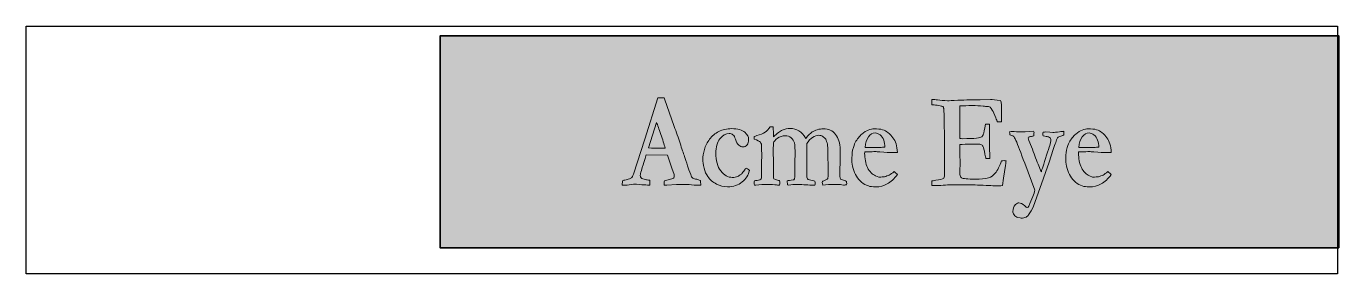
# Model space of a CAD drawing. Extents: x 277 to 760, y -1056 to -965.
import ezdxf

# ---------------------------------------------------------------- set-up
doc = ezdxf.new("R2010")
doc.units = 0
doc.header["$MEASUREMENT"] = 0
doc.layers.add('Layer 1', color=7, linetype='Continuous')
picture_1 = doc.add_image_def('image1.png', size_in_pixel=(483, 91))

# ---------------------------------------------------------------- blocks, each defined once
blk = doc.blocks.new('block 4')
at = {"layer": 'Layer 1', "true_color": 0xf2f2f2}
h = blk.add_hatch(color=7, dxfattribs=at)
h.dxf.hatch_style = 2
edge = h.paths.add_edge_path()
edge.add_spline(control_points=[(496.58, -1023.48), (496.58, -1023.48), (496.62, -1021.82), (496.62, -1021.82), (496.88, -1021.72), (497.33, -1021.6), (497.99, -1021.45), (499.04, -1021.21), (499.68, -1020.99), (499.9, -1020.79), (500.13, -1020.59), (500.4, -1020.12), (500.73, -1019.37), (500.73, -1019.37), (504.87, -1006.47), (504.87, -1006.47), (504.87, -1006.47), (509.72, -991.3), (509.72, -991.3), (510.17, -991.3), (510.6, -991.3), (511.01, -991.3), (511.01, -991.3), (511.94, -991.3), (511.94, -991.3), (511.94, -991.3), (512.13, -991.74), (512.13, -991.74), (512.13, -991.74), (515.69, -1001.8), (515.69, -1001.8), (516.49, -1003.93), (517.21, -1006), (517.85, -1008.01), (518.5, -1010.02), (519.05, -1011.66), (519.51, -1012.93), (519.78, -1013.69), (520.16, -1014.84), (520.64, -1016.37), (520.88, -1017.2), (521.26, -1018.24), (521.76, -1019.5), (522.03, -1020.18), (522.24, -1020.58), (522.38, -1020.69), (522.62, -1020.94), (523.02, -1021.1), (523.57, -1021.18), (524.13, -1021.26), (524.72, -1021.45), (525.36, -1021.74), (525.43, -1022.28), (525.47, -1022.68), (525.47, -1022.94), (525.47, -1023.05), (525.46, -1023.23), (525.45, -1023.48), (524.44, -1023.48), (523.32, -1023.42), (522.11, -1023.3), (520.89, -1023.19), (519.8, -1023.13), (518.83, -1023.13), (517.75, -1023.13), (516.98, -1023.15), (516.5, -1023.18), (516.5, -1023.18), (513.02, -1023.4), (513.02, -1023.4), (513.02, -1023.4), (512.01, -1023.45), (512.01, -1023.45), (512.01, -1022.88), (512.04, -1022.34), (512.08, -1021.82), (512.08, -1021.82), (514.35, -1021.23), (514.35, -1021.23), (515.03, -1021.02), (515.43, -1020.86), (515.54, -1020.74), (515.67, -1020.58), (515.74, -1020.39), (515.74, -1020.18), (515.74, -1019.97), (515.71, -1019.75), (515.64, -1019.52), (515.64, -1019.52), (514.83, -1017.13), (514.83, -1017.13), (514.83, -1017.13), (513.22, -1012.34), (513.22, -1012.34), (513.22, -1012.34), (505.4, -1012.32), (505.4, -1012.32), (505.11, -1013.1), (504.51, -1015.01), (503.6, -1018.06), (503.34, -1018.92), (503.21, -1019.5), (503.21, -1019.81), (503.21, -1020.24), (503.31, -1020.54), (503.5, -1020.72), (503.81, -1021.03), (504.41, -1021.25), (505.3, -1021.38), (505.42, -1021.41), (505.91, -1021.5), (506.75, -1021.64), (506.77, -1022.23), (506.77, -1022.64), (506.77, -1022.87), (506.77, -1023.04), (506.76, -1023.23), (506.73, -1023.43), (505.89, -1023.43), (503.87, -1023.29), (500.67, -1023.01), (500.67, -1023.01), (499.83, -1023.18), (499.83, -1023.18), (498.82, -1023.38), (497.86, -1023.48), (496.94, -1023.48), (496.94, -1023.48), (496.58, -1023.48), (496.58, -1023.48)], knot_values=[0, 0, 0, 0, 1, 1, 1, 2, 2, 2, 3, 3, 3, 4, 4, 4, 5, 5, 5, 6, 6, 6, 7, 7, 7, 8, 8, 8, 9, 9, 9, 10, 10, 10, 11, 11, 11, 12, 12, 12, 13, 13, 13, 14, 14, 14, 15, 15, 15, 16, 16, 16, 17, 17, 17, 18, 18, 18, 19, 19, 19, 20, 20, 20, 21, 21, 21, 22, 22, 22, 23, 23, 23, 24, 24, 24, 25, 25, 25, 26, 26, 26, 27, 27, 27, 28, 28, 28, 29, 29, 29, 30, 30, 30, 31, 31, 31, 32, 32, 32, 33, 33, 33, 34, 34, 34, 35, 35, 35, 36, 36, 36, 37, 37, 37, 38, 38, 38, 39, 39, 39, 40, 40, 40, 41, 41, 41, 42, 42, 42, 43, 43, 43, 43], degree=3, periodic=1)
edge = h.paths.add_edge_path()
edge.add_spline(control_points=[(506.21, -1009.75), (509.4, -1009.8), (511.28, -1009.83), (511.85, -1009.83), (511.85, -1009.83), (512.36, -1009.8), (512.36, -1009.8), (511.95, -1008.36), (511.42, -1006.67), (510.77, -1004.74), (510.11, -1002.81), (509.58, -1001.34), (509.17, -1000.33), (509.17, -1000.33), (506.21, -1009.75), (506.21, -1009.75)], knot_values=[0, 0, 0, 0, 1, 1, 1, 2, 2, 2, 3, 3, 3, 4, 4, 4, 5, 5, 5, 5], degree=3, periodic=1)
h = blk.add_hatch(color=7, dxfattribs=at)
h.dxf.hatch_style = 2
edge = h.paths.add_edge_path()
edge.add_spline(control_points=[(610.65, -991.88), (611.42, -991.93), (612.1, -992.01), (612.67, -992.1), (613.75, -992.28), (615, -992.37), (616.42, -992.37), (616.91, -992.37), (618.17, -992.32), (620.21, -992.23), (623.25, -992.08), (626, -992.01), (628.46, -992.01), (628.46, -992.01), (632.17, -991.96), (632.17, -991.96), (633, -991.96), (634.23, -992.08), (635.85, -992.32), (636.1, -992.65), (636.22, -993.09), (636.22, -993.64), (636.22, -993.64), (636.22, -998.67), (636.22, -998.67), (636.22, -998.67), (636.26, -999.67), (636.26, -999.67), (636.26, -999.77), (636.25, -999.92), (636.24, -1000.11), (636.24, -1000.11), (635.4, -1000.16), (635.4, -1000.16), (635.29, -1000.16), (635.06, -1000.14), (634.71, -1000.11), (634.58, -999.79), (634.42, -999.31), (634.21, -998.67), (634.21, -998.67), (633.39, -996.94), (633.39, -996.94), (633.08, -996.21), (632.64, -995.46), (632.08, -994.69), (631.74, -994.58), (631.3, -994.51), (630.77, -994.5), (630.64, -994.48), (630.22, -994.44), (629.52, -994.37), (628.25, -994.24), (626.89, -994.18), (625.43, -994.18), (623.76, -994.18), (622.28, -994.21), (620.96, -994.28), (620.92, -994.68), (620.9, -996.29), (620.9, -999.09), (620.9, -999.09), (620.92, -1003.19), (620.92, -1003.19), (620.92, -1003.19), (620.92, -1006.26), (620.92, -1006.26), (621.27, -1006.31), (621.56, -1006.34), (621.81, -1006.34), (624.26, -1006.34), (626, -1006.28), (627.04, -1006.17), (628.08, -1006.05), (628.72, -1005.89), (628.97, -1005.69), (629.21, -1005.49), (629.43, -1005.13), (629.62, -1004.63), (629.75, -1004.27), (629.99, -1003.07), (630.34, -1001.04), (630.34, -1001.04), (630.61, -1001.01), (630.61, -1001.01), (630.61, -1001.01), (631.8, -1001.04), (631.8, -1001.04), (631.85, -1002.49), (631.88, -1003.59), (631.88, -1004.33), (631.88, -1006.04), (631.87, -1007.14), (631.85, -1007.63), (631.83, -1008.12), (631.82, -1008.5), (631.82, -1008.78), (631.82, -1009.22), (631.84, -1009.92), (631.88, -1010.89), (631.92, -1011.86), (631.94, -1012.58), (631.94, -1013.05), (631.94, -1013.05), (631.94, -1013.59), (631.94, -1013.59), (631.94, -1013.59), (630.49, -1013.59), (630.49, -1013.59), (630.43, -1013.33), (630.33, -1012.79), (630.18, -1011.98), (629.9, -1010.46), (629.66, -1009.52), (629.44, -1009.14), (629.28, -1008.85), (629, -1008.63), (628.62, -1008.49), (628.35, -1008.37), (627.33, -1008.31), (625.58, -1008.31), (623.52, -1008.31), (621.96, -1008.38), (620.92, -1008.51), (620.92, -1008.93), (620.92, -1009.21), (620.92, -1009.34), (620.92, -1011.28), (620.95, -1012.89), (621.01, -1014.17), (621.01, -1014.17), (620.96, -1019.45), (620.96, -1019.45), (620.96, -1020.07), (621.15, -1020.49), (621.52, -1020.72), (622.08, -1021.06), (623.79, -1021.23), (626.66, -1021.23), (628.55, -1021.23), (630.17, -1021.06), (631.49, -1020.72), (632.4, -1020.47), (633.21, -1019.93), (633.91, -1019.08), (634.83, -1017.99), (635.61, -1016.46), (636.22, -1014.49), (636.64, -1014.44), (636.99, -1014.42), (637.26, -1014.42), (637.41, -1014.42), (637.64, -1014.43), (637.94, -1014.44), (637.9, -1014.85), (637.87, -1015.19), (637.84, -1015.47), (637.84, -1015.47), (637.72, -1016.2), (637.72, -1016.2), (637.72, -1016.2), (636.97, -1020.81), (636.97, -1020.81), (636.97, -1020.81), (636.61, -1023.6), (636.61, -1023.6), (635.72, -1023.65), (635.02, -1023.67), (634.5, -1023.67), (633.73, -1023.67), (631.69, -1023.59), (628.37, -1023.43), (626.04, -1023.31), (623.22, -1023.26), (619.93, -1023.26), (618.29, -1023.26), (616.27, -1023.34), (613.88, -1023.5), (613.88, -1023.5), (613.02, -1023.5), (613.02, -1023.5), (613.02, -1023.5), (610.54, -1023.6), (610.54, -1023.6), (610.54, -1023.6), (610.54, -1021.91), (610.54, -1021.91), (610.8, -1021.83), (611.32, -1021.74), (612.1, -1021.64), (613.52, -1021.45), (614.5, -1021.19), (615.05, -1020.86), (615.2, -1020.39), (615.27, -1019.8), (615.27, -1019.08), (615.27, -1018.8), (615.27, -1018.33), (615.25, -1017.67), (615.25, -1017.67), (615.27, -1016.91), (615.27, -1016.91), (615.27, -1016.91), (615.21, -1007.7), (615.21, -1007.7), (615.21, -1007.7), (615.23, -1004.95), (615.23, -1004.95), (615.23, -1004.95), (615.13, -1001.04), (615.13, -1001.04), (615.13, -1001.04), (615.15, -998.28), (615.15, -998.28), (615.15, -998.28), (614.97, -995.25), (614.97, -995.25), (614.97, -995.17), (614.95, -995.01), (614.93, -994.76), (614.79, -994.59), (614.58, -994.47), (614.31, -994.42), (614.16, -994.39), (613.96, -994.34), (613.7, -994.28), (612.92, -994.08), (612.17, -993.97), (611.44, -993.93), (611.18, -993.92), (610.88, -993.89), (610.54, -993.84), (610.54, -993.84), (610.65, -991.88), (610.65, -991.88)], knot_values=[0, 0, 0, 0, 1, 1, 1, 2, 2, 2, 3, 3, 3, 4, 4, 4, 5, 5, 5, 6, 6, 6, 7, 7, 7, 8, 8, 8, 9, 9, 9, 10, 10, 10, 11, 11, 11, 12, 12, 12, 13, 13, 13, 14, 14, 14, 15, 15, 15, 16, 16, 16, 17, 17, 17, 18, 18, 18, 19, 19, 19, 20, 20, 20, 21, 21, 21, 22, 22, 22, 23, 23, 23, 24, 24, 24, 25, 25, 25, 26, 26, 26, 27, 27, 27, 28, 28, 28, 29, 29, 29, 30, 30, 30, 31, 31, 31, 32, 32, 32, 33, 33, 33, 34, 34, 34, 35, 35, 35, 36, 36, 36, 37, 37, 37, 38, 38, 38, 39, 39, 39, 40, 40, 40, 41, 41, 41, 42, 42, 42, 43, 43, 43, 44, 44, 44, 45, 45, 45, 46, 46, 46, 47, 47, 47, 48, 48, 48, 49, 49, 49, 50, 50, 50, 51, 51, 51, 52, 52, 52, 53, 53, 53, 54, 54, 54, 55, 55, 55, 56, 56, 56, 57, 57, 57, 58, 58, 58, 59, 59, 59, 60, 60, 60, 61, 61, 61, 62, 62, 62, 63, 63, 63, 64, 64, 64, 65, 65, 65, 66, 66, 66, 67, 67, 67, 68, 68, 68, 69, 69, 69, 70, 70, 70, 71, 71, 71, 72, 72, 72, 73, 73, 73, 74, 74, 74, 75, 75, 75, 76, 76, 76, 77, 77, 77, 78, 78, 78, 78], degree=3, periodic=1)
h = blk.add_hatch(color=7, dxfattribs=at)
h.dxf.hatch_style = 2
edge = h.paths.add_edge_path()
edge.add_spline(control_points=[(542.15, -1017.13), (542.37, -1017.27), (542.54, -1017.37), (542.65, -1017.42), (542.96, -1017.58), (543.21, -1017.79), (543.4, -1018.03), (543.04, -1019.66), (542.14, -1021.07), (540.72, -1022.25), (539.3, -1023.44), (537.51, -1024.04), (535.34, -1024.04), (533.97, -1024.04), (532.62, -1023.7), (531.28, -1023.01), (529.94, -1022.33), (528.88, -1021.42), (528.09, -1020.3), (527.47, -1019.44), (527.01, -1018.38), (526.71, -1017.13), (526.4, -1015.88), (526.25, -1014.81), (526.25, -1013.93), (526.25, -1012.87), (526.44, -1011.67), (526.82, -1010.33), (527.2, -1008.99), (527.84, -1007.72), (528.74, -1006.53), (529.64, -1005.34), (530.78, -1004.4), (532.15, -1003.7), (533.52, -1003), (535.07, -1002.65), (536.79, -1002.65), (539.15, -1002.65), (540.8, -1003.09), (541.72, -1003.97), (542.65, -1004.85), (543.12, -1005.73), (543.12, -1006.61), (543.12, -1007.47), (542.93, -1008.15), (542.55, -1008.64), (542.18, -1009.14), (541.66, -1009.39), (541.01, -1009.39), (540.45, -1009.39), (539.93, -1009.17), (539.46, -1008.73), (538.99, -1008.29), (538.6, -1007.55), (538.28, -1006.51), (538.04, -1005.76), (537.72, -1005.21), (537.34, -1004.87), (536.96, -1004.55), (536.5, -1004.38), (535.97, -1004.38), (534.69, -1004.38), (533.54, -1005.04), (532.53, -1006.35), (531.52, -1007.66), (531.02, -1009.45), (531.02, -1011.71), (531.02, -1014.43), (531.63, -1016.59), (532.87, -1018.19), (534.1, -1019.79), (535.51, -1020.59), (537.08, -1020.59), (537.85, -1020.59), (538.52, -1020.49), (539.06, -1020.28), (539.4, -1020.13), (539.87, -1019.81), (540.46, -1019.33), (540.6, -1019.2), (540.89, -1018.85), (541.3, -1018.28), (541.72, -1017.71), (542, -1017.32), (542.15, -1017.13)], knot_values=[0, 0, 0, 0, 1, 1, 1, 2, 2, 2, 3, 3, 3, 4, 4, 4, 5, 5, 5, 6, 6, 6, 7, 7, 7, 8, 8, 8, 9, 9, 9, 10, 10, 10, 11, 11, 11, 12, 12, 12, 13, 13, 13, 14, 14, 14, 15, 15, 15, 16, 16, 16, 17, 17, 17, 18, 18, 18, 19, 19, 19, 20, 20, 20, 21, 21, 21, 22, 22, 22, 23, 23, 23, 24, 24, 24, 25, 25, 25, 26, 26, 26, 27, 27, 27, 28, 28, 28, 28], degree=3, periodic=1)
h = blk.add_hatch(color=7, dxfattribs=at)
h.dxf.hatch_style = 2
edge = h.paths.add_edge_path()
edge.add_spline(control_points=[(545.25, -1021.87), (545.36, -1021.8), (545.51, -1021.76), (545.7, -1021.74), (546.5, -1021.68), (547.14, -1021.51), (547.62, -1021.23), (547.72, -1021.18), (547.78, -1021.08), (547.8, -1020.91), (547.82, -1020.75), (547.85, -1019.27), (547.91, -1016.48), (547.91, -1016.48), (547.91, -1015.06), (547.91, -1015.06), (547.91, -1015.06), (547.93, -1012.55), (547.93, -1012.55), (547.93, -1012.55), (547.91, -1009.94), (547.91, -1009.94), (547.91, -1009.94), (547.91, -1009.36), (547.91, -1009.36), (547.91, -1008.6), (547.76, -1008.03), (547.47, -1007.67), (547.17, -1007.3), (546.41, -1006.91), (545.16, -1006.48), (545.16, -1006.48), (545.16, -1005.48), (545.16, -1005.48), (545.42, -1005.4), (545.73, -1005.31), (546.09, -1005.21), (547.34, -1004.9), (548.38, -1004.47), (549.2, -1003.9), (549.83, -1003.46), (550.45, -1002.8), (551.06, -1001.92), (551.06, -1001.92), (552.19, -1001.92), (552.19, -1001.92), (552.19, -1001.92), (552.19, -1002.31), (552.19, -1002.31), (552.19, -1002.31), (552.25, -1004.26), (552.25, -1004.26), (552.25, -1004.26), (552.23, -1005.17), (552.23, -1005.17), (552.23, -1005.17), (552.27, -1005.6), (552.27, -1005.6), (553.57, -1004.38), (554.65, -1003.58), (555.52, -1003.19), (556.38, -1002.8), (557.38, -1002.6), (558.5, -1002.6), (559.57, -1002.6), (560.61, -1002.88), (561.62, -1003.43), (562.62, -1003.99), (563.46, -1004.91), (564.13, -1006.21), (565.1, -1005.1), (565.91, -1004.32), (566.56, -1003.86), (567.01, -1003.56), (567.63, -1003.29), (568.42, -1003.05), (569.2, -1002.82), (569.94, -1002.7), (570.64, -1002.7), (572.53, -1002.7), (574.04, -1003.38), (575.14, -1004.75), (576.25, -1006.13), (576.8, -1008), (576.8, -1010.35), (576.8, -1010.35), (576.8, -1014.23), (576.8, -1014.23), (576.8, -1015.03), (576.78, -1016.4), (576.74, -1018.35), (576.74, -1018.35), (576.74, -1020.23), (576.74, -1020.23), (576.74, -1020.56), (576.82, -1020.87), (576.98, -1021.18), (577.52, -1021.45), (577.97, -1021.63), (578.36, -1021.71), (578.63, -1021.75), (578.89, -1021.87), (579.13, -1022.04), (579.16, -1022.34), (579.2, -1022.59), (579.24, -1022.79), (579.24, -1022.79), (579.21, -1023.28), (579.21, -1023.28), (578.83, -1023.36), (578.56, -1023.4), (578.4, -1023.4), (578.29, -1023.4), (577.96, -1023.37), (577.4, -1023.29), (576.85, -1023.22), (576.15, -1023.18), (575.3, -1023.18), (573.24, -1023.18), (571.61, -1023.26), (570.39, -1023.4), (570.29, -1023), (570.25, -1022.67), (570.25, -1022.43), (570.25, -1022.43), (570.27, -1022.09), (570.27, -1022.09), (570.45, -1021.98), (571.03, -1021.7), (572.03, -1021.25), (572.21, -1021.04), (572.31, -1020.86), (572.34, -1020.69), (572.4, -1020.29), (572.44, -1019.42), (572.44, -1018.08), (572.44, -1018.08), (572.34, -1011.21), (572.34, -1011.21), (572.32, -1010.06), (572.25, -1009.1), (572.11, -1008.35), (571.97, -1007.59), (571.77, -1007), (571.51, -1006.57), (571.24, -1006.14), (570.88, -1005.78), (570.43, -1005.51), (569.98, -1005.23), (569.51, -1005.09), (569.02, -1005.09), (568.25, -1005.09), (567.48, -1005.35), (566.68, -1005.85), (565.89, -1006.36), (565.19, -1007.13), (564.58, -1008.17), (564.58, -1008.17), (564.54, -1008.88), (564.54, -1008.88), (564.54, -1008.88), (564.6, -1012), (564.6, -1012), (564.6, -1012), (564.55, -1014.56), (564.55, -1014.56), (564.55, -1014.56), (564.55, -1017.01), (564.55, -1017.01), (564.55, -1017.01), (564.54, -1019.18), (564.54, -1019.18), (564.54, -1020.25), (564.62, -1020.89), (564.8, -1021.08), (565.07, -1021.39), (565.74, -1021.61), (566.81, -1021.74), (566.81, -1021.74), (567.44, -1021.99), (567.44, -1021.99), (567.55, -1022.37), (567.61, -1022.67), (567.61, -1022.88), (567.61, -1023), (567.58, -1023.2), (567.52, -1023.48), (567.52, -1023.48), (566.93, -1023.45), (566.93, -1023.45), (566.93, -1023.45), (566.11, -1023.45), (566.11, -1023.45), (566.11, -1023.45), (565.68, -1023.43), (565.68, -1023.43), (564.72, -1023.31), (563.71, -1023.25), (562.68, -1023.23), (562.68, -1023.23), (560.49, -1023.18), (560.49, -1023.18), (559.96, -1023.18), (559.04, -1023.26), (557.73, -1023.4), (557.73, -1023.4), (557.37, -1023.33), (557.37, -1023.33), (557.37, -1023.33), (557.33, -1021.87), (557.33, -1021.87), (557.74, -1021.73), (558.47, -1021.61), (559.54, -1021.52), (559.61, -1021.51), (559.7, -1021.47), (559.81, -1021.42), (559.96, -1021.21), (560.04, -1021.03), (560.07, -1020.89), (560.14, -1020.56), (560.17, -1019.9), (560.17, -1018.91), (560.17, -1018.91), (560.15, -1013.95), (560.15, -1013.95), (560.15, -1013.95), (560.21, -1012.64), (560.21, -1012.64), (560.21, -1010.1), (560.14, -1008.53), (559.99, -1007.92), (559.8, -1007.14), (559.4, -1006.5), (558.79, -1006.01), (558.18, -1005.51), (557.45, -1005.26), (556.6, -1005.26), (555.49, -1005.26), (554.53, -1005.58), (553.71, -1006.2), (552.89, -1006.83), (552.41, -1007.39), (552.29, -1007.88), (552.28, -1008.07), (552.27, -1008.22), (552.27, -1008.31), (552.27, -1008.31), (552.31, -1008.56), (552.31, -1008.56), (552.31, -1008.56), (552.31, -1008.8), (552.31, -1008.8), (552.31, -1008.95), (552.27, -1009.18), (552.19, -1009.49), (552.19, -1009.49), (552.25, -1016.49), (552.25, -1016.49), (552.25, -1016.49), (552.27, -1020.16), (552.27, -1020.16), (552.27, -1020.29), (552.29, -1020.5), (552.33, -1020.79), (552.33, -1020.79), (552.43, -1021.16), (552.43, -1021.16), (552.81, -1021.3), (553.14, -1021.4), (553.41, -1021.46), (553.91, -1021.59), (554.29, -1021.73), (554.54, -1021.89), (554.58, -1022.17), (554.6, -1022.36), (554.6, -1022.48), (554.6, -1022.69), (554.55, -1022.99), (554.44, -1023.38), (554.22, -1023.39), (554.07, -1023.4), (553.97, -1023.4), (553.82, -1023.4), (553.14, -1023.34), (551.92, -1023.2), (551.92, -1023.2), (549.69, -1023.18), (549.69, -1023.18), (548.63, -1023.18), (547.34, -1023.26), (545.82, -1023.43), (545.82, -1023.43), (545.23, -1023.4), (545.23, -1023.4), (545.2, -1023.14), (545.17, -1022.84), (545.14, -1022.5), (545.14, -1022.35), (545.18, -1022.14), (545.25, -1021.87)], knot_values=[0, 0, 0, 0, 1, 1, 1, 2, 2, 2, 3, 3, 3, 4, 4, 4, 5, 5, 5, 6, 6, 6, 7, 7, 7, 8, 8, 8, 9, 9, 9, 10, 10, 10, 11, 11, 11, 12, 12, 12, 13, 13, 13, 14, 14, 14, 15, 15, 15, 16, 16, 16, 17, 17, 17, 18, 18, 18, 19, 19, 19, 20, 20, 20, 21, 21, 21, 22, 22, 22, 23, 23, 23, 24, 24, 24, 25, 25, 25, 26, 26, 26, 27, 27, 27, 28, 28, 28, 29, 29, 29, 30, 30, 30, 31, 31, 31, 32, 32, 32, 33, 33, 33, 34, 34, 34, 35, 35, 35, 36, 36, 36, 37, 37, 37, 38, 38, 38, 39, 39, 39, 40, 40, 40, 41, 41, 41, 42, 42, 42, 43, 43, 43, 44, 44, 44, 45, 45, 45, 46, 46, 46, 47, 47, 47, 48, 48, 48, 49, 49, 49, 50, 50, 50, 51, 51, 51, 52, 52, 52, 53, 53, 53, 54, 54, 54, 55, 55, 55, 56, 56, 56, 57, 57, 57, 58, 58, 58, 59, 59, 59, 60, 60, 60, 61, 61, 61, 62, 62, 62, 63, 63, 63, 64, 64, 64, 65, 65, 65, 66, 66, 66, 67, 67, 67, 68, 68, 68, 69, 69, 69, 70, 70, 70, 71, 71, 71, 72, 72, 72, 73, 73, 73, 74, 74, 74, 75, 75, 75, 76, 76, 76, 77, 77, 77, 78, 78, 78, 79, 79, 79, 80, 80, 80, 81, 81, 81, 82, 82, 82, 83, 83, 83, 84, 84, 84, 85, 85, 85, 86, 86, 86, 87, 87, 87, 88, 88, 88, 89, 89, 89, 90, 90, 90, 91, 91, 91, 92, 92, 92, 93, 93, 93, 94, 94, 94, 95, 95, 95, 96, 96, 96, 97, 97, 97, 98, 98, 98, 99, 99, 99, 100, 100, 100, 100], degree=3, periodic=1)
h = blk.add_hatch(color=7, dxfattribs=at)
h.dxf.hatch_style = 2
edge = h.paths.add_edge_path()
edge.add_spline(control_points=[(581.43, -1010.55), (581.78, -1009.16), (582.1, -1008.24), (582.37, -1007.78), (583.13, -1006.45), (583.95, -1005.4), (584.82, -1004.65), (585.68, -1003.91), (586.46, -1003.41), (587.16, -1003.16), (588.06, -1002.85), (588.79, -1002.7), (589.35, -1002.7), (590.63, -1002.7), (591.67, -1002.82), (592.46, -1003.05), (593.25, -1003.29), (593.92, -1003.63), (594.45, -1004.07), (595.21, -1004.7), (595.83, -1005.34), (596.29, -1005.99), (596.76, -1006.64), (597.13, -1007.41), (597.43, -1008.28), (597.72, -1009.16), (597.88, -1010.23), (597.91, -1011.48), (597.91, -1011.48), (595.64, -1011.43), (595.64, -1011.43), (595.01, -1011.43), (593.63, -1011.36), (591.5, -1011.22), (590.71, -1011.14), (590.16, -1011.1), (589.86, -1011.1), (589.77, -1011.1), (589.03, -1011.11), (587.65, -1011.15), (587.65, -1011.15), (585.89, -1011.15), (585.89, -1011.15), (585.86, -1011.38), (585.85, -1011.57), (585.85, -1011.73), (585.85, -1012.6), (585.94, -1013.51), (586.12, -1014.46), (586.29, -1015.42), (586.56, -1016.26), (586.91, -1016.98), (587.27, -1017.71), (587.71, -1018.34), (588.23, -1018.86), (588.76, -1019.38), (589.3, -1019.75), (589.86, -1019.98), (589.86, -1019.98), (591.05, -1020.45), (591.05, -1020.45), (592.1, -1020.45), (592.8, -1020.41), (593.16, -1020.33), (593.81, -1020.16), (594.39, -1019.96), (594.89, -1019.7), (595.39, -1019.45), (595.99, -1019.02), (596.7, -1018.42), (597.19, -1018.85), (597.6, -1019.23), (597.93, -1019.57), (596.73, -1021.15), (595.48, -1022.29), (594.19, -1023), (592.9, -1023.71), (591.46, -1024.06), (589.86, -1024.06), (588.78, -1024.06), (587.9, -1023.95), (587.22, -1023.72), (586.31, -1023.43), (585.48, -1022.98), (584.74, -1022.38), (584.01, -1021.77), (583.37, -1021.02), (582.84, -1020.13), (582.31, -1019.23), (581.91, -1018.31), (581.65, -1017.36), (581.31, -1016.13), (581.14, -1015.13), (581.14, -1014.38), (581.14, -1012.96), (581.24, -1011.69), (581.43, -1010.55)], knot_values=[0, 0, 0, 0, 1, 1, 1, 2, 2, 2, 3, 3, 3, 4, 4, 4, 5, 5, 5, 6, 6, 6, 7, 7, 7, 8, 8, 8, 9, 9, 9, 10, 10, 10, 11, 11, 11, 12, 12, 12, 13, 13, 13, 14, 14, 14, 15, 15, 15, 16, 16, 16, 17, 17, 17, 18, 18, 18, 19, 19, 19, 20, 20, 20, 21, 21, 21, 22, 22, 22, 23, 23, 23, 24, 24, 24, 25, 25, 25, 26, 26, 26, 27, 27, 27, 28, 28, 28, 29, 29, 29, 30, 30, 30, 31, 31, 31, 32, 32, 32, 32], degree=3, periodic=1)
edge = h.paths.add_edge_path()
edge.add_spline(control_points=[(593.32, -1009.51), (593.31, -1008.6), (593.16, -1007.72), (592.87, -1006.89), (592.59, -1006.05), (592.14, -1005.4), (591.54, -1004.94), (590.94, -1004.47), (590.33, -1004.24), (589.72, -1004.24), (588.8, -1004.24), (587.98, -1004.72), (587.24, -1005.68), (586.5, -1006.64), (586.09, -1007.94), (585.99, -1009.58), (585.99, -1009.58), (590.66, -1009.63), (590.66, -1009.63), (590.96, -1009.63), (591.38, -1009.61), (591.93, -1009.56), (592.33, -1009.52), (592.61, -1009.49), (592.77, -1009.49), (592.89, -1009.49), (593.08, -1009.5), (593.32, -1009.51)], knot_values=[0, 0, 0, 0, 1, 1, 1, 2, 2, 2, 3, 3, 3, 4, 4, 4, 5, 5, 5, 6, 6, 6, 7, 7, 7, 8, 8, 8, 9, 9, 9, 9], degree=3, periodic=1)
h = blk.add_hatch(color=7, dxfattribs=at)
h.dxf.hatch_style = 2
edge = h.paths.add_edge_path()
edge.add_spline(control_points=[(639.21, -1003.82), (639.69, -1003.72), (640.08, -1003.68), (640.4, -1003.68), (640.56, -1003.68), (640.74, -1003.68), (640.95, -1003.7), (642.19, -1003.8), (643.2, -1003.85), (643.98, -1003.85), (643.98, -1003.85), (645.04, -1003.85), (645.04, -1003.85), (645.04, -1003.85), (647.95, -1003.63), (647.95, -1003.63), (648.06, -1003.72), (648.16, -1003.83), (648.24, -1003.94), (648.2, -1004.66), (648.16, -1005.12), (648.14, -1005.31), (647.93, -1005.36), (647.77, -1005.39), (647.67, -1005.41), (647.35, -1005.46), (647.12, -1005.5), (646.97, -1005.54), (646.82, -1005.58), (646.65, -1005.62), (646.48, -1005.65), (646.27, -1005.72), (646.16, -1005.83), (646.13, -1006), (646.21, -1006.39), (646.29, -1006.71), (646.38, -1006.97), (646.38, -1006.97), (647.36, -1009.37), (647.36, -1009.37), (648.14, -1011.65), (648.93, -1013.76), (649.75, -1015.68), (649.75, -1015.68), (650.9, -1018.5), (650.9, -1018.5), (650.98, -1018.3), (651.51, -1016.69), (652.48, -1013.68), (653.64, -1010.1), (654.26, -1008.09), (654.36, -1007.63), (654.42, -1007.39), (654.44, -1007.18), (654.44, -1007), (654.44, -1006.83), (654.4, -1006.57), (654.32, -1006.19), (654.02, -1005.93), (653.77, -1005.76), (653.58, -1005.69), (653.39, -1005.62), (652.95, -1005.53), (652.25, -1005.44), (652.25, -1005.44), (651.6, -1005.24), (651.6, -1005.24), (651.6, -1005.24), (651.54, -1004.9), (651.54, -1004.9), (651.52, -1004.74), (651.51, -1004.62), (651.51, -1004.54), (651.51, -1004.42), (651.54, -1004.21), (651.58, -1003.92), (651.99, -1003.89), (652.28, -1003.87), (652.46, -1003.87), (652.46, -1003.87), (654.11, -1003.99), (654.11, -1003.99), (654.11, -1003.99), (655.22, -1004.04), (655.22, -1004.04), (655.68, -1004.04), (656.49, -1003.96), (657.64, -1003.8), (658.35, -1003.7), (658.88, -1003.64), (659.23, -1003.63), (659.26, -1004.03), (659.27, -1004.33), (659.27, -1004.54), (659.27, -1004.64), (659.27, -1004.78), (659.25, -1004.98), (659.01, -1005.12), (658.74, -1005.23), (658.44, -1005.32), (657.94, -1005.46), (657.51, -1005.6), (657.15, -1005.73), (656.95, -1005.92), (656.82, -1006.09), (656.75, -1006.22), (656.52, -1006.83), (656.05, -1008.19), (655.34, -1010.27), (655.34, -1010.27), (653.86, -1014.99), (653.86, -1014.99), (653.86, -1014.99), (650.43, -1024.71), (650.43, -1024.71), (650.43, -1024.71), (648.07, -1031.17), (648.07, -1031.17), (647.55, -1032.4), (646.95, -1033.47), (646.25, -1034.36), (645.99, -1034.71), (645.69, -1034.97), (645.35, -1035.15), (644.79, -1035.41), (644.16, -1035.54), (643.45, -1035.54), (643.38, -1035.54), (643, -1035.48), (642.32, -1035.37), (641.76, -1035.2), (641.28, -1034.85), (640.87, -1034.32), (640.58, -1033.92), (640.44, -1033.51), (640.44, -1033.07), (640.44, -1032.17), (640.76, -1031.34), (641.4, -1030.58), (641.97, -1030.16), (642.4, -1029.95), (642.67, -1029.95), (643.28, -1029.95), (644, -1030.33), (644.82, -1031.09), (645.2, -1031.47), (645.51, -1031.65), (645.74, -1031.65), (645.97, -1031.65), (646.16, -1031.5), (646.29, -1031.19), (647.48, -1028.44), (648.25, -1026.49), (648.59, -1025.33), (648.59, -1025.33), (644.81, -1015.38), (644.81, -1015.38), (643.39, -1011.39), (642.31, -1008.59), (641.56, -1007), (641.18, -1006.18), (640.9, -1005.7), (640.75, -1005.56), (640.59, -1005.41), (640.34, -1005.28), (640.01, -1005.17), (639.83, -1005.12), (639.63, -1005.02), (639.39, -1004.87), (639.32, -1004.5), (639.26, -1004.15), (639.21, -1003.82)], knot_values=[0, 0, 0, 0, 1, 1, 1, 2, 2, 2, 3, 3, 3, 4, 4, 4, 5, 5, 5, 6, 6, 6, 7, 7, 7, 8, 8, 8, 9, 9, 9, 10, 10, 10, 11, 11, 11, 12, 12, 12, 13, 13, 13, 14, 14, 14, 15, 15, 15, 16, 16, 16, 17, 17, 17, 18, 18, 18, 19, 19, 19, 20, 20, 20, 21, 21, 21, 22, 22, 22, 23, 23, 23, 24, 24, 24, 25, 25, 25, 26, 26, 26, 27, 27, 27, 28, 28, 28, 29, 29, 29, 30, 30, 30, 31, 31, 31, 32, 32, 32, 33, 33, 33, 34, 34, 34, 35, 35, 35, 36, 36, 36, 37, 37, 37, 38, 38, 38, 39, 39, 39, 40, 40, 40, 41, 41, 41, 42, 42, 42, 43, 43, 43, 44, 44, 44, 45, 45, 45, 46, 46, 46, 47, 47, 47, 48, 48, 48, 49, 49, 49, 50, 50, 50, 51, 51, 51, 52, 52, 52, 53, 53, 53, 54, 54, 54, 55, 55, 55, 56, 56, 56, 57, 57, 57, 57], degree=3, periodic=1)
h = blk.add_hatch(color=7, dxfattribs=at)
h.dxf.hatch_style = 2
edge = h.paths.add_edge_path()
edge.add_spline(control_points=[(660.22, -1010.55), (660.57, -1009.16), (660.89, -1008.24), (661.16, -1007.78), (661.92, -1006.45), (662.74, -1005.4), (663.61, -1004.65), (664.47, -1003.91), (665.25, -1003.41), (665.95, -1003.16), (666.85, -1002.85), (667.58, -1002.7), (668.14, -1002.7), (669.42, -1002.7), (670.46, -1002.82), (671.25, -1003.05), (672.04, -1003.29), (672.71, -1003.63), (673.24, -1004.07), (674, -1004.7), (674.62, -1005.34), (675.08, -1005.99), (675.55, -1006.64), (675.92, -1007.41), (676.22, -1008.28), (676.51, -1009.16), (676.67, -1010.23), (676.7, -1011.48), (676.7, -1011.48), (674.43, -1011.43), (674.43, -1011.43), (673.8, -1011.43), (672.42, -1011.36), (670.29, -1011.22), (669.5, -1011.14), (668.95, -1011.1), (668.65, -1011.1), (668.56, -1011.1), (667.82, -1011.11), (666.44, -1011.15), (666.44, -1011.15), (664.68, -1011.15), (664.68, -1011.15), (664.65, -1011.38), (664.64, -1011.57), (664.64, -1011.73), (664.64, -1012.6), (664.73, -1013.51), (664.91, -1014.46), (665.08, -1015.42), (665.35, -1016.26), (665.7, -1016.98), (666.06, -1017.71), (666.5, -1018.34), (667.03, -1018.86), (667.55, -1019.38), (668.09, -1019.75), (668.65, -1019.98), (668.65, -1019.98), (669.84, -1020.45), (669.84, -1020.45), (670.89, -1020.45), (671.59, -1020.41), (671.95, -1020.33), (672.6, -1020.16), (673.18, -1019.96), (673.68, -1019.7), (674.18, -1019.45), (674.78, -1019.02), (675.49, -1018.42), (675.98, -1018.85), (676.39, -1019.23), (676.72, -1019.57), (675.52, -1021.15), (674.27, -1022.29), (672.98, -1023), (671.69, -1023.71), (670.25, -1024.06), (668.65, -1024.06), (667.57, -1024.06), (666.69, -1023.95), (666.01, -1023.72), (665.1, -1023.43), (664.27, -1022.98), (663.53, -1022.38), (662.8, -1021.77), (662.16, -1021.02), (661.63, -1020.13), (661.1, -1019.23), (660.7, -1018.31), (660.44, -1017.36), (660.1, -1016.13), (659.93, -1015.13), (659.93, -1014.38), (659.93, -1012.96), (660.03, -1011.69), (660.22, -1010.55)], knot_values=[0, 0, 0, 0, 1, 1, 1, 2, 2, 2, 3, 3, 3, 4, 4, 4, 5, 5, 5, 6, 6, 6, 7, 7, 7, 8, 8, 8, 9, 9, 9, 10, 10, 10, 11, 11, 11, 12, 12, 12, 13, 13, 13, 14, 14, 14, 15, 15, 15, 16, 16, 16, 17, 17, 17, 18, 18, 18, 19, 19, 19, 20, 20, 20, 21, 21, 21, 22, 22, 22, 23, 23, 23, 24, 24, 24, 25, 25, 25, 26, 26, 26, 27, 27, 27, 28, 28, 28, 29, 29, 29, 30, 30, 30, 31, 31, 31, 32, 32, 32, 32], degree=3, periodic=1)
edge = h.paths.add_edge_path()
edge.add_spline(control_points=[(672.11, -1009.51), (672.1, -1008.6), (671.95, -1007.72), (671.66, -1006.89), (671.38, -1006.05), (670.93, -1005.4), (670.33, -1004.94), (669.73, -1004.47), (669.12, -1004.24), (668.51, -1004.24), (667.59, -1004.24), (666.77, -1004.72), (666.03, -1005.68), (665.29, -1006.64), (664.88, -1007.94), (664.78, -1009.58), (664.78, -1009.58), (669.45, -1009.63), (669.45, -1009.63), (669.75, -1009.63), (670.17, -1009.61), (670.72, -1009.56), (671.12, -1009.52), (671.4, -1009.49), (671.56, -1009.49), (671.68, -1009.49), (671.87, -1009.5), (672.11, -1009.51)], knot_values=[0, 0, 0, 0, 1, 1, 1, 2, 2, 2, 3, 3, 3, 4, 4, 4, 5, 5, 5, 6, 6, 6, 7, 7, 7, 8, 8, 8, 9, 9, 9, 9], degree=3, periodic=1)
at = {"layer": 'Layer 1', "lineweight": 0}
for points, knots in [([(496.58, -1023.48), (496.58, -1023.48), (496.62, -1021.82), (496.62, -1021.82), (496.88, -1021.72), (497.33, -1021.6), (497.99, -1021.45), (499.04, -1021.21), (499.68, -1020.99), (499.9, -1020.79), (500.13, -1020.59), (500.4, -1020.12), (500.73, -1019.37), (500.73, -1019.37), (504.87, -1006.47), (504.87, -1006.47), (504.87, -1006.47), (509.72, -991.3), (509.72, -991.3), (510.17, -991.3), (510.6, -991.3), (511.01, -991.3), (511.01, -991.3), (511.94, -991.3), (511.94, -991.3), (511.94, -991.3), (512.13, -991.74), (512.13, -991.74), (512.13, -991.74), (515.69, -1001.8), (515.69, -1001.8), (516.49, -1003.93), (517.21, -1006), (517.85, -1008.01), (518.5, -1010.02), (519.05, -1011.66), (519.51, -1012.93), (519.78, -1013.69), (520.16, -1014.84), (520.64, -1016.37), (520.88, -1017.2), (521.26, -1018.24), (521.76, -1019.5), (522.03, -1020.18), (522.24, -1020.58), (522.38, -1020.69), (522.62, -1020.94), (523.02, -1021.1), (523.57, -1021.18), (524.13, -1021.26), (524.72, -1021.45), (525.36, -1021.74), (525.43, -1022.28), (525.47, -1022.68), (525.47, -1022.94), (525.47, -1023.05), (525.46, -1023.23), (525.45, -1023.48), (524.44, -1023.48), (523.32, -1023.42), (522.11, -1023.3), (520.89, -1023.19), (519.8, -1023.13), (518.83, -1023.13), (517.75, -1023.13), (516.98, -1023.15), (516.5, -1023.18), (516.5, -1023.18), (513.02, -1023.4), (513.02, -1023.4), (513.02, -1023.4), (512.01, -1023.45), (512.01, -1023.45), (512.01, -1022.88), (512.04, -1022.34), (512.08, -1021.82), (512.08, -1021.82), (514.35, -1021.23), (514.35, -1021.23), (515.03, -1021.02), (515.43, -1020.86), (515.54, -1020.74), (515.67, -1020.58), (515.74, -1020.39), (515.74, -1020.18), (515.74, -1019.97), (515.71, -1019.75), (515.64, -1019.52), (515.64, -1019.52), (514.83, -1017.13), (514.83, -1017.13), (514.83, -1017.13), (513.22, -1012.34), (513.22, -1012.34), (513.22, -1012.34), (505.4, -1012.32), (505.4, -1012.32), (505.11, -1013.1), (504.51, -1015.01), (503.6, -1018.06), (503.34, -1018.92), (503.21, -1019.5), (503.21, -1019.81), (503.21, -1020.24), (503.31, -1020.54), (503.5, -1020.72), (503.81, -1021.03), (504.41, -1021.25), (505.3, -1021.38), (505.42, -1021.41), (505.91, -1021.5), (506.75, -1021.64), (506.77, -1022.23), (506.77, -1022.64), (506.77, -1022.87), (506.77, -1023.04), (506.76, -1023.23), (506.73, -1023.43), (505.89, -1023.43), (503.87, -1023.29), (500.67, -1023.01), (500.67, -1023.01), (499.83, -1023.18), (499.83, -1023.18), (498.82, -1023.38), (497.86, -1023.48), (496.94, -1023.48), (496.94, -1023.48), (496.58, -1023.48), (496.58, -1023.48)], [0, 0, 0, 0, 1, 1, 1, 2, 2, 2, 3, 3, 3, 4, 4, 4, 5, 5, 5, 6, 6, 6, 7, 7, 7, 8, 8, 8, 9, 9, 9, 10, 10, 10, 11, 11, 11, 12, 12, 12, 13, 13, 13, 14, 14, 14, 15, 15, 15, 16, 16, 16, 17, 17, 17, 18, 18, 18, 19, 19, 19, 20, 20, 20, 21, 21, 21, 22, 22, 22, 23, 23, 23, 24, 24, 24, 25, 25, 25, 26, 26, 26, 27, 27, 27, 28, 28, 28, 29, 29, 29, 30, 30, 30, 31, 31, 31, 32, 32, 32, 33, 33, 33, 34, 34, 34, 35, 35, 35, 36, 36, 36, 37, 37, 37, 38, 38, 38, 39, 39, 39, 40, 40, 40, 41, 41, 41, 42, 42, 42, 43, 43, 43, 43]), ([(610.65, -991.88), (611.42, -991.93), (612.1, -992.01), (612.67, -992.1), (613.75, -992.28), (615, -992.37), (616.42, -992.37), (616.91, -992.37), (618.17, -992.32), (620.21, -992.23), (623.25, -992.08), (626, -992.01), (628.46, -992.01), (628.46, -992.01), (632.17, -991.96), (632.17, -991.96), (633, -991.96), (634.23, -992.08), (635.85, -992.32), (636.1, -992.65), (636.22, -993.09), (636.22, -993.64), (636.22, -993.64), (636.22, -998.67), (636.22, -998.67), (636.22, -998.67), (636.26, -999.67), (636.26, -999.67), (636.26, -999.77), (636.25, -999.92), (636.24, -1000.11), (636.24, -1000.11), (635.4, -1000.16), (635.4, -1000.16), (635.29, -1000.16), (635.06, -1000.14), (634.71, -1000.11), (634.58, -999.79), (634.42, -999.31), (634.21, -998.67), (634.21, -998.67), (633.39, -996.94), (633.39, -996.94), (633.08, -996.21), (632.64, -995.46), (632.08, -994.69), (631.74, -994.58), (631.3, -994.51), (630.77, -994.5), (630.64, -994.48), (630.22, -994.44), (629.52, -994.37), (628.25, -994.24), (626.89, -994.18), (625.43, -994.18), (623.76, -994.18), (622.28, -994.21), (620.96, -994.28), (620.92, -994.68), (620.9, -996.29), (620.9, -999.09), (620.9, -999.09), (620.92, -1003.19), (620.92, -1003.19), (620.92, -1003.19), (620.92, -1006.26), (620.92, -1006.26), (621.27, -1006.31), (621.56, -1006.34), (621.81, -1006.34), (624.26, -1006.34), (626, -1006.28), (627.04, -1006.17), (628.08, -1006.05), (628.72, -1005.89), (628.97, -1005.69), (629.21, -1005.49), (629.43, -1005.13), (629.62, -1004.63), (629.75, -1004.27), (629.99, -1003.07), (630.34, -1001.04), (630.34, -1001.04), (630.61, -1001.01), (630.61, -1001.01), (630.61, -1001.01), (631.8, -1001.04), (631.8, -1001.04), (631.85, -1002.49), (631.88, -1003.59), (631.88, -1004.33), (631.88, -1006.04), (631.87, -1007.14), (631.85, -1007.63), (631.83, -1008.12), (631.82, -1008.5), (631.82, -1008.78), (631.82, -1009.22), (631.84, -1009.92), (631.88, -1010.89), (631.92, -1011.86), (631.94, -1012.58), (631.94, -1013.05), (631.94, -1013.05), (631.94, -1013.59), (631.94, -1013.59), (631.94, -1013.59), (630.49, -1013.59), (630.49, -1013.59), (630.43, -1013.33), (630.33, -1012.79), (630.18, -1011.98), (629.9, -1010.46), (629.66, -1009.52), (629.44, -1009.14), (629.28, -1008.85), (629, -1008.63), (628.62, -1008.49), (628.35, -1008.37), (627.33, -1008.31), (625.58, -1008.31), (623.52, -1008.31), (621.96, -1008.38), (620.92, -1008.51), (620.92, -1008.93), (620.92, -1009.21), (620.92, -1009.34), (620.92, -1011.28), (620.95, -1012.89), (621.01, -1014.17), (621.01, -1014.17), (620.96, -1019.45), (620.96, -1019.45), (620.96, -1020.07), (621.15, -1020.49), (621.52, -1020.72), (622.08, -1021.06), (623.79, -1021.23), (626.66, -1021.23), (628.55, -1021.23), (630.17, -1021.06), (631.49, -1020.72), (632.4, -1020.47), (633.21, -1019.93), (633.91, -1019.08), (634.83, -1017.99), (635.61, -1016.46), (636.22, -1014.49), (636.64, -1014.44), (636.99, -1014.42), (637.26, -1014.42), (637.41, -1014.42), (637.64, -1014.43), (637.94, -1014.44), (637.9, -1014.85), (637.87, -1015.19), (637.84, -1015.47), (637.84, -1015.47), (637.72, -1016.2), (637.72, -1016.2), (637.72, -1016.2), (636.97, -1020.81), (636.97, -1020.81), (636.97, -1020.81), (636.61, -1023.6), (636.61, -1023.6), (635.72, -1023.65), (635.02, -1023.67), (634.5, -1023.67), (633.73, -1023.67), (631.69, -1023.59), (628.37, -1023.43), (626.04, -1023.31), (623.22, -1023.26), (619.93, -1023.26), (618.29, -1023.26), (616.27, -1023.34), (613.88, -1023.5), (613.88, -1023.5), (613.02, -1023.5), (613.02, -1023.5), (613.02, -1023.5), (610.54, -1023.6), (610.54, -1023.6), (610.54, -1023.6), (610.54, -1021.91), (610.54, -1021.91), (610.8, -1021.83), (611.32, -1021.74), (612.1, -1021.64), (613.52, -1021.45), (614.5, -1021.19), (615.05, -1020.86), (615.2, -1020.39), (615.27, -1019.8), (615.27, -1019.08), (615.27, -1018.8), (615.27, -1018.33), (615.25, -1017.67), (615.25, -1017.67), (615.27, -1016.91), (615.27, -1016.91), (615.27, -1016.91), (615.21, -1007.7), (615.21, -1007.7), (615.21, -1007.7), (615.23, -1004.95), (615.23, -1004.95), (615.23, -1004.95), (615.13, -1001.04), (615.13, -1001.04), (615.13, -1001.04), (615.15, -998.28), (615.15, -998.28), (615.15, -998.28), (614.97, -995.25), (614.97, -995.25), (614.97, -995.17), (614.95, -995.01), (614.93, -994.76), (614.79, -994.59), (614.58, -994.47), (614.31, -994.42), (614.16, -994.39), (613.96, -994.34), (613.7, -994.28), (612.92, -994.08), (612.17, -993.97), (611.44, -993.93), (611.18, -993.92), (610.88, -993.89), (610.54, -993.84), (610.54, -993.84), (610.65, -991.88), (610.65, -991.88)], [0, 0, 0, 0, 1, 1, 1, 2, 2, 2, 3, 3, 3, 4, 4, 4, 5, 5, 5, 6, 6, 6, 7, 7, 7, 8, 8, 8, 9, 9, 9, 10, 10, 10, 11, 11, 11, 12, 12, 12, 13, 13, 13, 14, 14, 14, 15, 15, 15, 16, 16, 16, 17, 17, 17, 18, 18, 18, 19, 19, 19, 20, 20, 20, 21, 21, 21, 22, 22, 22, 23, 23, 23, 24, 24, 24, 25, 25, 25, 26, 26, 26, 27, 27, 27, 28, 28, 28, 29, 29, 29, 30, 30, 30, 31, 31, 31, 32, 32, 32, 33, 33, 33, 34, 34, 34, 35, 35, 35, 36, 36, 36, 37, 37, 37, 38, 38, 38, 39, 39, 39, 40, 40, 40, 41, 41, 41, 42, 42, 42, 43, 43, 43, 44, 44, 44, 45, 45, 45, 46, 46, 46, 47, 47, 47, 48, 48, 48, 49, 49, 49, 50, 50, 50, 51, 51, 51, 52, 52, 52, 53, 53, 53, 54, 54, 54, 55, 55, 55, 56, 56, 56, 57, 57, 57, 58, 58, 58, 59, 59, 59, 60, 60, 60, 61, 61, 61, 62, 62, 62, 63, 63, 63, 64, 64, 64, 65, 65, 65, 66, 66, 66, 67, 67, 67, 68, 68, 68, 69, 69, 69, 70, 70, 70, 71, 71, 71, 72, 72, 72, 73, 73, 73, 74, 74, 74, 75, 75, 75, 76, 76, 76, 77, 77, 77, 78, 78, 78, 78]), ([(506.21, -1009.75), (509.4, -1009.8), (511.28, -1009.83), (511.85, -1009.83), (511.85, -1009.83), (512.36, -1009.8), (512.36, -1009.8), (511.95, -1008.36), (511.42, -1006.67), (510.77, -1004.74), (510.11, -1002.81), (509.58, -1001.34), (509.17, -1000.33), (509.17, -1000.33), (506.21, -1009.75), (506.21, -1009.75)], [0, 0, 0, 0, 1, 1, 1, 2, 2, 2, 3, 3, 3, 4, 4, 4, 5, 5, 5, 5]), ([(542.15, -1017.13), (542.37, -1017.27), (542.54, -1017.37), (542.65, -1017.42), (542.96, -1017.58), (543.21, -1017.79), (543.4, -1018.03), (543.04, -1019.66), (542.14, -1021.07), (540.72, -1022.25), (539.3, -1023.44), (537.51, -1024.04), (535.34, -1024.04), (533.97, -1024.04), (532.62, -1023.7), (531.28, -1023.01), (529.94, -1022.33), (528.88, -1021.42), (528.09, -1020.3), (527.47, -1019.44), (527.01, -1018.38), (526.71, -1017.13), (526.4, -1015.88), (526.25, -1014.81), (526.25, -1013.93), (526.25, -1012.87), (526.44, -1011.67), (526.82, -1010.33), (527.2, -1008.99), (527.84, -1007.72), (528.74, -1006.53), (529.64, -1005.34), (530.78, -1004.4), (532.15, -1003.7), (533.52, -1003), (535.07, -1002.65), (536.79, -1002.65), (539.15, -1002.65), (540.8, -1003.09), (541.72, -1003.97), (542.65, -1004.85), (543.12, -1005.73), (543.12, -1006.61), (543.12, -1007.47), (542.93, -1008.15), (542.55, -1008.64), (542.18, -1009.14), (541.66, -1009.39), (541.01, -1009.39), (540.45, -1009.39), (539.93, -1009.17), (539.46, -1008.73), (538.99, -1008.29), (538.6, -1007.55), (538.28, -1006.51), (538.04, -1005.76), (537.72, -1005.21), (537.34, -1004.87), (536.96, -1004.55), (536.5, -1004.38), (535.97, -1004.38), (534.69, -1004.38), (533.54, -1005.04), (532.53, -1006.35), (531.52, -1007.66), (531.02, -1009.45), (531.02, -1011.71), (531.02, -1014.43), (531.63, -1016.59), (532.87, -1018.19), (534.1, -1019.79), (535.51, -1020.59), (537.08, -1020.59), (537.85, -1020.59), (538.52, -1020.49), (539.06, -1020.28), (539.4, -1020.13), (539.87, -1019.81), (540.46, -1019.33), (540.6, -1019.2), (540.89, -1018.85), (541.3, -1018.28), (541.72, -1017.71), (542, -1017.32), (542.15, -1017.13)], [0, 0, 0, 0, 1, 1, 1, 2, 2, 2, 3, 3, 3, 4, 4, 4, 5, 5, 5, 6, 6, 6, 7, 7, 7, 8, 8, 8, 9, 9, 9, 10, 10, 10, 11, 11, 11, 12, 12, 12, 13, 13, 13, 14, 14, 14, 15, 15, 15, 16, 16, 16, 17, 17, 17, 18, 18, 18, 19, 19, 19, 20, 20, 20, 21, 21, 21, 22, 22, 22, 23, 23, 23, 24, 24, 24, 25, 25, 25, 26, 26, 26, 27, 27, 27, 28, 28, 28, 28]), ([(545.25, -1021.87), (545.36, -1021.8), (545.51, -1021.76), (545.7, -1021.74), (546.5, -1021.68), (547.14, -1021.51), (547.62, -1021.23), (547.72, -1021.18), (547.78, -1021.08), (547.8, -1020.91), (547.82, -1020.75), (547.85, -1019.27), (547.91, -1016.48), (547.91, -1016.48), (547.91, -1015.06), (547.91, -1015.06), (547.91, -1015.06), (547.93, -1012.55), (547.93, -1012.55), (547.93, -1012.55), (547.91, -1009.94), (547.91, -1009.94), (547.91, -1009.94), (547.91, -1009.36), (547.91, -1009.36), (547.91, -1008.6), (547.76, -1008.03), (547.47, -1007.67), (547.17, -1007.3), (546.41, -1006.91), (545.16, -1006.48), (545.16, -1006.48), (545.16, -1005.48), (545.16, -1005.48), (545.42, -1005.4), (545.73, -1005.31), (546.09, -1005.21), (547.34, -1004.9), (548.38, -1004.47), (549.2, -1003.9), (549.83, -1003.46), (550.45, -1002.8), (551.06, -1001.92), (551.06, -1001.92), (552.19, -1001.92), (552.19, -1001.92), (552.19, -1001.92), (552.19, -1002.31), (552.19, -1002.31), (552.19, -1002.31), (552.25, -1004.26), (552.25, -1004.26), (552.25, -1004.26), (552.23, -1005.17), (552.23, -1005.17), (552.23, -1005.17), (552.27, -1005.6), (552.27, -1005.6), (553.57, -1004.38), (554.65, -1003.58), (555.52, -1003.19), (556.38, -1002.8), (557.38, -1002.6), (558.5, -1002.6), (559.57, -1002.6), (560.61, -1002.88), (561.62, -1003.43), (562.62, -1003.99), (563.46, -1004.91), (564.13, -1006.21), (565.1, -1005.1), (565.91, -1004.32), (566.56, -1003.86), (567.01, -1003.56), (567.63, -1003.29), (568.42, -1003.05), (569.2, -1002.82), (569.94, -1002.7), (570.64, -1002.7), (572.53, -1002.7), (574.04, -1003.38), (575.14, -1004.75), (576.25, -1006.13), (576.8, -1008), (576.8, -1010.35), (576.8, -1010.35), (576.8, -1014.23), (576.8, -1014.23), (576.8, -1015.03), (576.78, -1016.4), (576.74, -1018.35), (576.74, -1018.35), (576.74, -1020.23), (576.74, -1020.23), (576.74, -1020.56), (576.82, -1020.87), (576.98, -1021.18), (577.52, -1021.45), (577.97, -1021.63), (578.36, -1021.71), (578.63, -1021.75), (578.89, -1021.87), (579.13, -1022.04), (579.16, -1022.34), (579.2, -1022.59), (579.24, -1022.79), (579.24, -1022.79), (579.21, -1023.28), (579.21, -1023.28), (578.83, -1023.36), (578.56, -1023.4), (578.4, -1023.4), (578.29, -1023.4), (577.96, -1023.37), (577.4, -1023.29), (576.85, -1023.22), (576.15, -1023.18), (575.3, -1023.18), (573.24, -1023.18), (571.61, -1023.26), (570.39, -1023.4), (570.29, -1023), (570.25, -1022.67), (570.25, -1022.43), (570.25, -1022.43), (570.27, -1022.09), (570.27, -1022.09), (570.45, -1021.98), (571.03, -1021.7), (572.03, -1021.25), (572.21, -1021.04), (572.31, -1020.86), (572.34, -1020.69), (572.4, -1020.29), (572.44, -1019.42), (572.44, -1018.08), (572.44, -1018.08), (572.34, -1011.21), (572.34, -1011.21), (572.32, -1010.06), (572.25, -1009.1), (572.11, -1008.35), (571.97, -1007.59), (571.77, -1007), (571.51, -1006.57), (571.24, -1006.14), (570.88, -1005.78), (570.43, -1005.51), (569.98, -1005.23), (569.51, -1005.09), (569.02, -1005.09), (568.25, -1005.09), (567.48, -1005.35), (566.68, -1005.85), (565.89, -1006.36), (565.19, -1007.13), (564.58, -1008.17), (564.58, -1008.17), (564.54, -1008.88), (564.54, -1008.88), (564.54, -1008.88), (564.6, -1012), (564.6, -1012), (564.6, -1012), (564.55, -1014.56), (564.55, -1014.56), (564.55, -1014.56), (564.55, -1017.01), (564.55, -1017.01), (564.55, -1017.01), (564.54, -1019.18), (564.54, -1019.18), (564.54, -1020.25), (564.62, -1020.89), (564.8, -1021.08), (565.07, -1021.39), (565.74, -1021.61), (566.81, -1021.74), (566.81, -1021.74), (567.44, -1021.99), (567.44, -1021.99), (567.55, -1022.37), (567.61, -1022.67), (567.61, -1022.88), (567.61, -1023), (567.58, -1023.2), (567.52, -1023.48), (567.52, -1023.48), (566.93, -1023.45), (566.93, -1023.45), (566.93, -1023.45), (566.11, -1023.45), (566.11, -1023.45), (566.11, -1023.45), (565.68, -1023.43), (565.68, -1023.43), (564.72, -1023.31), (563.71, -1023.25), (562.68, -1023.23), (562.68, -1023.23), (560.49, -1023.18), (560.49, -1023.18), (559.96, -1023.18), (559.04, -1023.26), (557.73, -1023.4), (557.73, -1023.4), (557.37, -1023.33), (557.37, -1023.33), (557.37, -1023.33), (557.33, -1021.87), (557.33, -1021.87), (557.74, -1021.73), (558.47, -1021.61), (559.54, -1021.52), (559.61, -1021.51), (559.7, -1021.47), (559.81, -1021.42), (559.96, -1021.21), (560.04, -1021.03), (560.07, -1020.89), (560.14, -1020.56), (560.17, -1019.9), (560.17, -1018.91), (560.17, -1018.91), (560.15, -1013.95), (560.15, -1013.95), (560.15, -1013.95), (560.21, -1012.64), (560.21, -1012.64), (560.21, -1010.1), (560.14, -1008.53), (559.99, -1007.92), (559.8, -1007.14), (559.4, -1006.5), (558.79, -1006.01), (558.18, -1005.51), (557.45, -1005.26), (556.6, -1005.26), (555.49, -1005.26), (554.53, -1005.58), (553.71, -1006.2), (552.89, -1006.83), (552.41, -1007.39), (552.29, -1007.88), (552.28, -1008.07), (552.27, -1008.22), (552.27, -1008.31), (552.27, -1008.31), (552.31, -1008.56), (552.31, -1008.56), (552.31, -1008.56), (552.31, -1008.8), (552.31, -1008.8), (552.31, -1008.95), (552.27, -1009.18), (552.19, -1009.49), (552.19, -1009.49), (552.25, -1016.49), (552.25, -1016.49), (552.25, -1016.49), (552.27, -1020.16), (552.27, -1020.16), (552.27, -1020.29), (552.29, -1020.5), (552.33, -1020.79), (552.33, -1020.79), (552.43, -1021.16), (552.43, -1021.16), (552.81, -1021.3), (553.14, -1021.4), (553.41, -1021.46), (553.91, -1021.59), (554.29, -1021.73), (554.54, -1021.89), (554.58, -1022.17), (554.6, -1022.36), (554.6, -1022.48), (554.6, -1022.69), (554.55, -1022.99), (554.44, -1023.38), (554.22, -1023.39), (554.07, -1023.4), (553.97, -1023.4), (553.82, -1023.4), (553.14, -1023.34), (551.92, -1023.2), (551.92, -1023.2), (549.69, -1023.18), (549.69, -1023.18), (548.63, -1023.18), (547.34, -1023.26), (545.82, -1023.43), (545.82, -1023.43), (545.23, -1023.4), (545.23, -1023.4), (545.2, -1023.14), (545.17, -1022.84), (545.14, -1022.5), (545.14, -1022.35), (545.18, -1022.14), (545.25, -1021.87)], [0, 0, 0, 0, 1, 1, 1, 2, 2, 2, 3, 3, 3, 4, 4, 4, 5, 5, 5, 6, 6, 6, 7, 7, 7, 8, 8, 8, 9, 9, 9, 10, 10, 10, 11, 11, 11, 12, 12, 12, 13, 13, 13, 14, 14, 14, 15, 15, 15, 16, 16, 16, 17, 17, 17, 18, 18, 18, 19, 19, 19, 20, 20, 20, 21, 21, 21, 22, 22, 22, 23, 23, 23, 24, 24, 24, 25, 25, 25, 26, 26, 26, 27, 27, 27, 28, 28, 28, 29, 29, 29, 30, 30, 30, 31, 31, 31, 32, 32, 32, 33, 33, 33, 34, 34, 34, 35, 35, 35, 36, 36, 36, 37, 37, 37, 38, 38, 38, 39, 39, 39, 40, 40, 40, 41, 41, 41, 42, 42, 42, 43, 43, 43, 44, 44, 44, 45, 45, 45, 46, 46, 46, 47, 47, 47, 48, 48, 48, 49, 49, 49, 50, 50, 50, 51, 51, 51, 52, 52, 52, 53, 53, 53, 54, 54, 54, 55, 55, 55, 56, 56, 56, 57, 57, 57, 58, 58, 58, 59, 59, 59, 60, 60, 60, 61, 61, 61, 62, 62, 62, 63, 63, 63, 64, 64, 64, 65, 65, 65, 66, 66, 66, 67, 67, 67, 68, 68, 68, 69, 69, 69, 70, 70, 70, 71, 71, 71, 72, 72, 72, 73, 73, 73, 74, 74, 74, 75, 75, 75, 76, 76, 76, 77, 77, 77, 78, 78, 78, 79, 79, 79, 80, 80, 80, 81, 81, 81, 82, 82, 82, 83, 83, 83, 84, 84, 84, 85, 85, 85, 86, 86, 86, 87, 87, 87, 88, 88, 88, 89, 89, 89, 90, 90, 90, 91, 91, 91, 92, 92, 92, 93, 93, 93, 94, 94, 94, 95, 95, 95, 96, 96, 96, 97, 97, 97, 98, 98, 98, 99, 99, 99, 100, 100, 100, 100]), ([(581.43, -1010.55), (581.78, -1009.16), (582.1, -1008.24), (582.37, -1007.78), (583.13, -1006.45), (583.95, -1005.4), (584.82, -1004.65), (585.68, -1003.91), (586.46, -1003.41), (587.16, -1003.16), (588.06, -1002.85), (588.79, -1002.7), (589.35, -1002.7), (590.63, -1002.7), (591.67, -1002.82), (592.46, -1003.05), (593.25, -1003.29), (593.92, -1003.63), (594.45, -1004.07), (595.21, -1004.7), (595.83, -1005.34), (596.29, -1005.99), (596.76, -1006.64), (597.13, -1007.41), (597.43, -1008.28), (597.72, -1009.16), (597.88, -1010.23), (597.91, -1011.48), (597.91, -1011.48), (595.64, -1011.43), (595.64, -1011.43), (595.01, -1011.43), (593.63, -1011.36), (591.5, -1011.22), (590.71, -1011.14), (590.16, -1011.1), (589.86, -1011.1), (589.77, -1011.1), (589.03, -1011.11), (587.65, -1011.15), (587.65, -1011.15), (585.89, -1011.15), (585.89, -1011.15), (585.86, -1011.38), (585.85, -1011.57), (585.85, -1011.73), (585.85, -1012.6), (585.94, -1013.51), (586.12, -1014.46), (586.29, -1015.42), (586.56, -1016.26), (586.91, -1016.98), (587.27, -1017.71), (587.71, -1018.34), (588.23, -1018.86), (588.76, -1019.38), (589.3, -1019.75), (589.86, -1019.98), (589.86, -1019.98), (591.05, -1020.45), (591.05, -1020.45), (592.1, -1020.45), (592.8, -1020.41), (593.16, -1020.33), (593.81, -1020.16), (594.39, -1019.96), (594.89, -1019.7), (595.39, -1019.45), (595.99, -1019.02), (596.7, -1018.42), (597.19, -1018.85), (597.6, -1019.23), (597.93, -1019.57), (596.73, -1021.15), (595.48, -1022.29), (594.19, -1023), (592.9, -1023.71), (591.46, -1024.06), (589.86, -1024.06), (588.78, -1024.06), (587.9, -1023.95), (587.22, -1023.72), (586.31, -1023.43), (585.48, -1022.98), (584.74, -1022.38), (584.01, -1021.77), (583.37, -1021.02), (582.84, -1020.13), (582.31, -1019.23), (581.91, -1018.31), (581.65, -1017.36), (581.31, -1016.13), (581.14, -1015.13), (581.14, -1014.38), (581.14, -1012.96), (581.24, -1011.69), (581.43, -1010.55)], [0, 0, 0, 0, 1, 1, 1, 2, 2, 2, 3, 3, 3, 4, 4, 4, 5, 5, 5, 6, 6, 6, 7, 7, 7, 8, 8, 8, 9, 9, 9, 10, 10, 10, 11, 11, 11, 12, 12, 12, 13, 13, 13, 14, 14, 14, 15, 15, 15, 16, 16, 16, 17, 17, 17, 18, 18, 18, 19, 19, 19, 20, 20, 20, 21, 21, 21, 22, 22, 22, 23, 23, 23, 24, 24, 24, 25, 25, 25, 26, 26, 26, 27, 27, 27, 28, 28, 28, 29, 29, 29, 30, 30, 30, 31, 31, 31, 32, 32, 32, 32]), ([(593.32, -1009.51), (593.31, -1008.6), (593.16, -1007.72), (592.87, -1006.89), (592.59, -1006.05), (592.14, -1005.4), (591.54, -1004.94), (590.94, -1004.47), (590.33, -1004.24), (589.72, -1004.24), (588.8, -1004.24), (587.98, -1004.72), (587.24, -1005.68), (586.5, -1006.64), (586.09, -1007.94), (585.99, -1009.58), (585.99, -1009.58), (590.66, -1009.63), (590.66, -1009.63), (590.96, -1009.63), (591.38, -1009.61), (591.93, -1009.56), (592.33, -1009.52), (592.61, -1009.49), (592.77, -1009.49), (592.89, -1009.49), (593.08, -1009.5), (593.32, -1009.51)], [0, 0, 0, 0, 1, 1, 1, 2, 2, 2, 3, 3, 3, 4, 4, 4, 5, 5, 5, 6, 6, 6, 7, 7, 7, 8, 8, 8, 9, 9, 9, 9]), ([(639.21, -1003.82), (639.69, -1003.72), (640.08, -1003.68), (640.4, -1003.68), (640.56, -1003.68), (640.74, -1003.68), (640.95, -1003.7), (642.19, -1003.8), (643.2, -1003.85), (643.98, -1003.85), (643.98, -1003.85), (645.04, -1003.85), (645.04, -1003.85), (645.04, -1003.85), (647.95, -1003.63), (647.95, -1003.63), (648.06, -1003.72), (648.16, -1003.83), (648.24, -1003.94), (648.2, -1004.66), (648.16, -1005.12), (648.14, -1005.31), (647.93, -1005.36), (647.77, -1005.39), (647.67, -1005.41), (647.35, -1005.46), (647.12, -1005.5), (646.97, -1005.54), (646.82, -1005.58), (646.65, -1005.62), (646.48, -1005.65), (646.27, -1005.72), (646.16, -1005.83), (646.13, -1006), (646.21, -1006.39), (646.29, -1006.71), (646.38, -1006.97), (646.38, -1006.97), (647.36, -1009.37), (647.36, -1009.37), (648.14, -1011.65), (648.93, -1013.76), (649.75, -1015.68), (649.75, -1015.68), (650.9, -1018.5), (650.9, -1018.5), (650.98, -1018.3), (651.51, -1016.69), (652.48, -1013.68), (653.64, -1010.1), (654.26, -1008.09), (654.36, -1007.63), (654.42, -1007.39), (654.44, -1007.18), (654.44, -1007), (654.44, -1006.83), (654.4, -1006.57), (654.32, -1006.19), (654.02, -1005.93), (653.77, -1005.76), (653.58, -1005.69), (653.39, -1005.62), (652.95, -1005.53), (652.25, -1005.44), (652.25, -1005.44), (651.6, -1005.24), (651.6, -1005.24), (651.6, -1005.24), (651.54, -1004.9), (651.54, -1004.9), (651.52, -1004.74), (651.51, -1004.62), (651.51, -1004.54), (651.51, -1004.42), (651.54, -1004.21), (651.58, -1003.92), (651.99, -1003.89), (652.28, -1003.87), (652.46, -1003.87), (652.46, -1003.87), (654.11, -1003.99), (654.11, -1003.99), (654.11, -1003.99), (655.22, -1004.04), (655.22, -1004.04), (655.68, -1004.04), (656.49, -1003.96), (657.64, -1003.8), (658.35, -1003.7), (658.88, -1003.64), (659.23, -1003.63), (659.26, -1004.03), (659.27, -1004.33), (659.27, -1004.54), (659.27, -1004.64), (659.27, -1004.78), (659.25, -1004.98), (659.01, -1005.12), (658.74, -1005.23), (658.44, -1005.32), (657.94, -1005.46), (657.51, -1005.6), (657.15, -1005.73), (656.95, -1005.92), (656.82, -1006.09), (656.75, -1006.22), (656.52, -1006.83), (656.05, -1008.19), (655.34, -1010.27), (655.34, -1010.27), (653.86, -1014.99), (653.86, -1014.99), (653.86, -1014.99), (650.43, -1024.71), (650.43, -1024.71), (650.43, -1024.71), (648.07, -1031.17), (648.07, -1031.17), (647.55, -1032.4), (646.95, -1033.47), (646.25, -1034.36), (645.99, -1034.71), (645.69, -1034.97), (645.35, -1035.15), (644.79, -1035.41), (644.16, -1035.54), (643.45, -1035.54), (643.38, -1035.54), (643, -1035.48), (642.32, -1035.37), (641.76, -1035.2), (641.28, -1034.85), (640.87, -1034.32), (640.58, -1033.92), (640.44, -1033.51), (640.44, -1033.07), (640.44, -1032.17), (640.76, -1031.34), (641.4, -1030.58), (641.97, -1030.16), (642.4, -1029.95), (642.67, -1029.95), (643.28, -1029.95), (644, -1030.33), (644.82, -1031.09), (645.2, -1031.47), (645.51, -1031.65), (645.74, -1031.65), (645.97, -1031.65), (646.16, -1031.5), (646.29, -1031.19), (647.48, -1028.44), (648.25, -1026.49), (648.59, -1025.33), (648.59, -1025.33), (644.81, -1015.38), (644.81, -1015.38), (643.39, -1011.39), (642.31, -1008.59), (641.56, -1007), (641.18, -1006.18), (640.9, -1005.7), (640.75, -1005.56), (640.59, -1005.41), (640.34, -1005.28), (640.01, -1005.17), (639.83, -1005.12), (639.63, -1005.02), (639.39, -1004.87), (639.32, -1004.5), (639.26, -1004.15), (639.21, -1003.82)], [0, 0, 0, 0, 1, 1, 1, 2, 2, 2, 3, 3, 3, 4, 4, 4, 5, 5, 5, 6, 6, 6, 7, 7, 7, 8, 8, 8, 9, 9, 9, 10, 10, 10, 11, 11, 11, 12, 12, 12, 13, 13, 13, 14, 14, 14, 15, 15, 15, 16, 16, 16, 17, 17, 17, 18, 18, 18, 19, 19, 19, 20, 20, 20, 21, 21, 21, 22, 22, 22, 23, 23, 23, 24, 24, 24, 25, 25, 25, 26, 26, 26, 27, 27, 27, 28, 28, 28, 29, 29, 29, 30, 30, 30, 31, 31, 31, 32, 32, 32, 33, 33, 33, 34, 34, 34, 35, 35, 35, 36, 36, 36, 37, 37, 37, 38, 38, 38, 39, 39, 39, 40, 40, 40, 41, 41, 41, 42, 42, 42, 43, 43, 43, 44, 44, 44, 45, 45, 45, 46, 46, 46, 47, 47, 47, 48, 48, 48, 49, 49, 49, 50, 50, 50, 51, 51, 51, 52, 52, 52, 53, 53, 53, 54, 54, 54, 55, 55, 55, 56, 56, 56, 57, 57, 57, 57]), ([(660.22, -1010.55), (660.57, -1009.16), (660.89, -1008.24), (661.16, -1007.78), (661.92, -1006.45), (662.74, -1005.4), (663.61, -1004.65), (664.47, -1003.91), (665.25, -1003.41), (665.95, -1003.16), (666.85, -1002.85), (667.58, -1002.7), (668.14, -1002.7), (669.42, -1002.7), (670.46, -1002.82), (671.25, -1003.05), (672.04, -1003.29), (672.71, -1003.63), (673.24, -1004.07), (674, -1004.7), (674.62, -1005.34), (675.08, -1005.99), (675.55, -1006.64), (675.92, -1007.41), (676.22, -1008.28), (676.51, -1009.16), (676.67, -1010.23), (676.7, -1011.48), (676.7, -1011.48), (674.43, -1011.43), (674.43, -1011.43), (673.8, -1011.43), (672.42, -1011.36), (670.29, -1011.22), (669.5, -1011.14), (668.95, -1011.1), (668.65, -1011.1), (668.56, -1011.1), (667.82, -1011.11), (666.44, -1011.15), (666.44, -1011.15), (664.68, -1011.15), (664.68, -1011.15), (664.65, -1011.38), (664.64, -1011.57), (664.64, -1011.73), (664.64, -1012.6), (664.73, -1013.51), (664.91, -1014.46), (665.08, -1015.42), (665.35, -1016.26), (665.7, -1016.98), (666.06, -1017.71), (666.5, -1018.34), (667.03, -1018.86), (667.55, -1019.38), (668.09, -1019.75), (668.65, -1019.98), (668.65, -1019.98), (669.84, -1020.45), (669.84, -1020.45), (670.89, -1020.45), (671.59, -1020.41), (671.95, -1020.33), (672.6, -1020.16), (673.18, -1019.96), (673.68, -1019.7), (674.18, -1019.45), (674.78, -1019.02), (675.49, -1018.42), (675.98, -1018.85), (676.39, -1019.23), (676.72, -1019.57), (675.52, -1021.15), (674.27, -1022.29), (672.98, -1023), (671.69, -1023.71), (670.25, -1024.06), (668.65, -1024.06), (667.57, -1024.06), (666.69, -1023.95), (666.01, -1023.72), (665.1, -1023.43), (664.27, -1022.98), (663.53, -1022.38), (662.8, -1021.77), (662.16, -1021.02), (661.63, -1020.13), (661.1, -1019.23), (660.7, -1018.31), (660.44, -1017.36), (660.1, -1016.13), (659.93, -1015.13), (659.93, -1014.38), (659.93, -1012.96), (660.03, -1011.69), (660.22, -1010.55)], [0, 0, 0, 0, 1, 1, 1, 2, 2, 2, 3, 3, 3, 4, 4, 4, 5, 5, 5, 6, 6, 6, 7, 7, 7, 8, 8, 8, 9, 9, 9, 10, 10, 10, 11, 11, 11, 12, 12, 12, 13, 13, 13, 14, 14, 14, 15, 15, 15, 16, 16, 16, 17, 17, 17, 18, 18, 18, 19, 19, 19, 20, 20, 20, 21, 21, 21, 22, 22, 22, 23, 23, 23, 24, 24, 24, 25, 25, 25, 26, 26, 26, 27, 27, 27, 28, 28, 28, 29, 29, 29, 30, 30, 30, 31, 31, 31, 32, 32, 32, 32]), ([(672.11, -1009.51), (672.1, -1008.6), (671.95, -1007.72), (671.66, -1006.89), (671.38, -1006.05), (670.93, -1005.4), (670.33, -1004.94), (669.73, -1004.47), (669.12, -1004.24), (668.51, -1004.24), (667.59, -1004.24), (666.77, -1004.72), (666.03, -1005.68), (665.29, -1006.64), (664.88, -1007.94), (664.78, -1009.58), (664.78, -1009.58), (669.45, -1009.63), (669.45, -1009.63), (669.75, -1009.63), (670.17, -1009.61), (670.72, -1009.56), (671.12, -1009.52), (671.4, -1009.49), (671.56, -1009.49), (671.68, -1009.49), (671.87, -1009.5), (672.11, -1009.51)], [0, 0, 0, 0, 1, 1, 1, 2, 2, 2, 3, 3, 3, 4, 4, 4, 5, 5, 5, 6, 6, 6, 7, 7, 7, 8, 8, 8, 9, 9, 9, 9])]:
    blk.add_open_spline(points, degree=3, knots=knots, dxfattribs=at)
blk = doc.blocks.new('block 5')
at = {"layer": 'Layer 1'}
image = blk.add_image(picture_1, insert=(277, -1056), size_in_units=(483, 91), dxfattribs=at)

msp = doc.modelspace()

# ---------------------------------------------------------------- hatches: boundary and pattern name
at = {"layer": 'Layer 1', "true_color": 0x0099ff}
h = msp.add_hatch(color=150, dxfattribs=at)
h.dxf.hatch_style = 2
h.paths.add_polyline_path([(760.5, -1046.5), (429.5, -1046.5), (429.5, -968.5), (760.5, -968.5)])

# ---------------------------------------------------------------- linework, layer by layer
at = {"layer": 'Layer 1', "color": 7, "lineweight": 35, "true_color": 0xffffff}
msp.add_lwpolyline([(760.5, -1046.5), (429.5, -1046.5), (429.5, -968.5), (760.5, -968.5), (760.5, -1046.5)], dxfattribs=at)

# ---------------------------------------------------------------- block references
at = {"layer": 'Layer 1'}
for name in ['block 5', 'block 4']:
    msp.add_blockref(name, (0, 0), dxfattribs=at)

doc.saveas('drawing.dxf')
